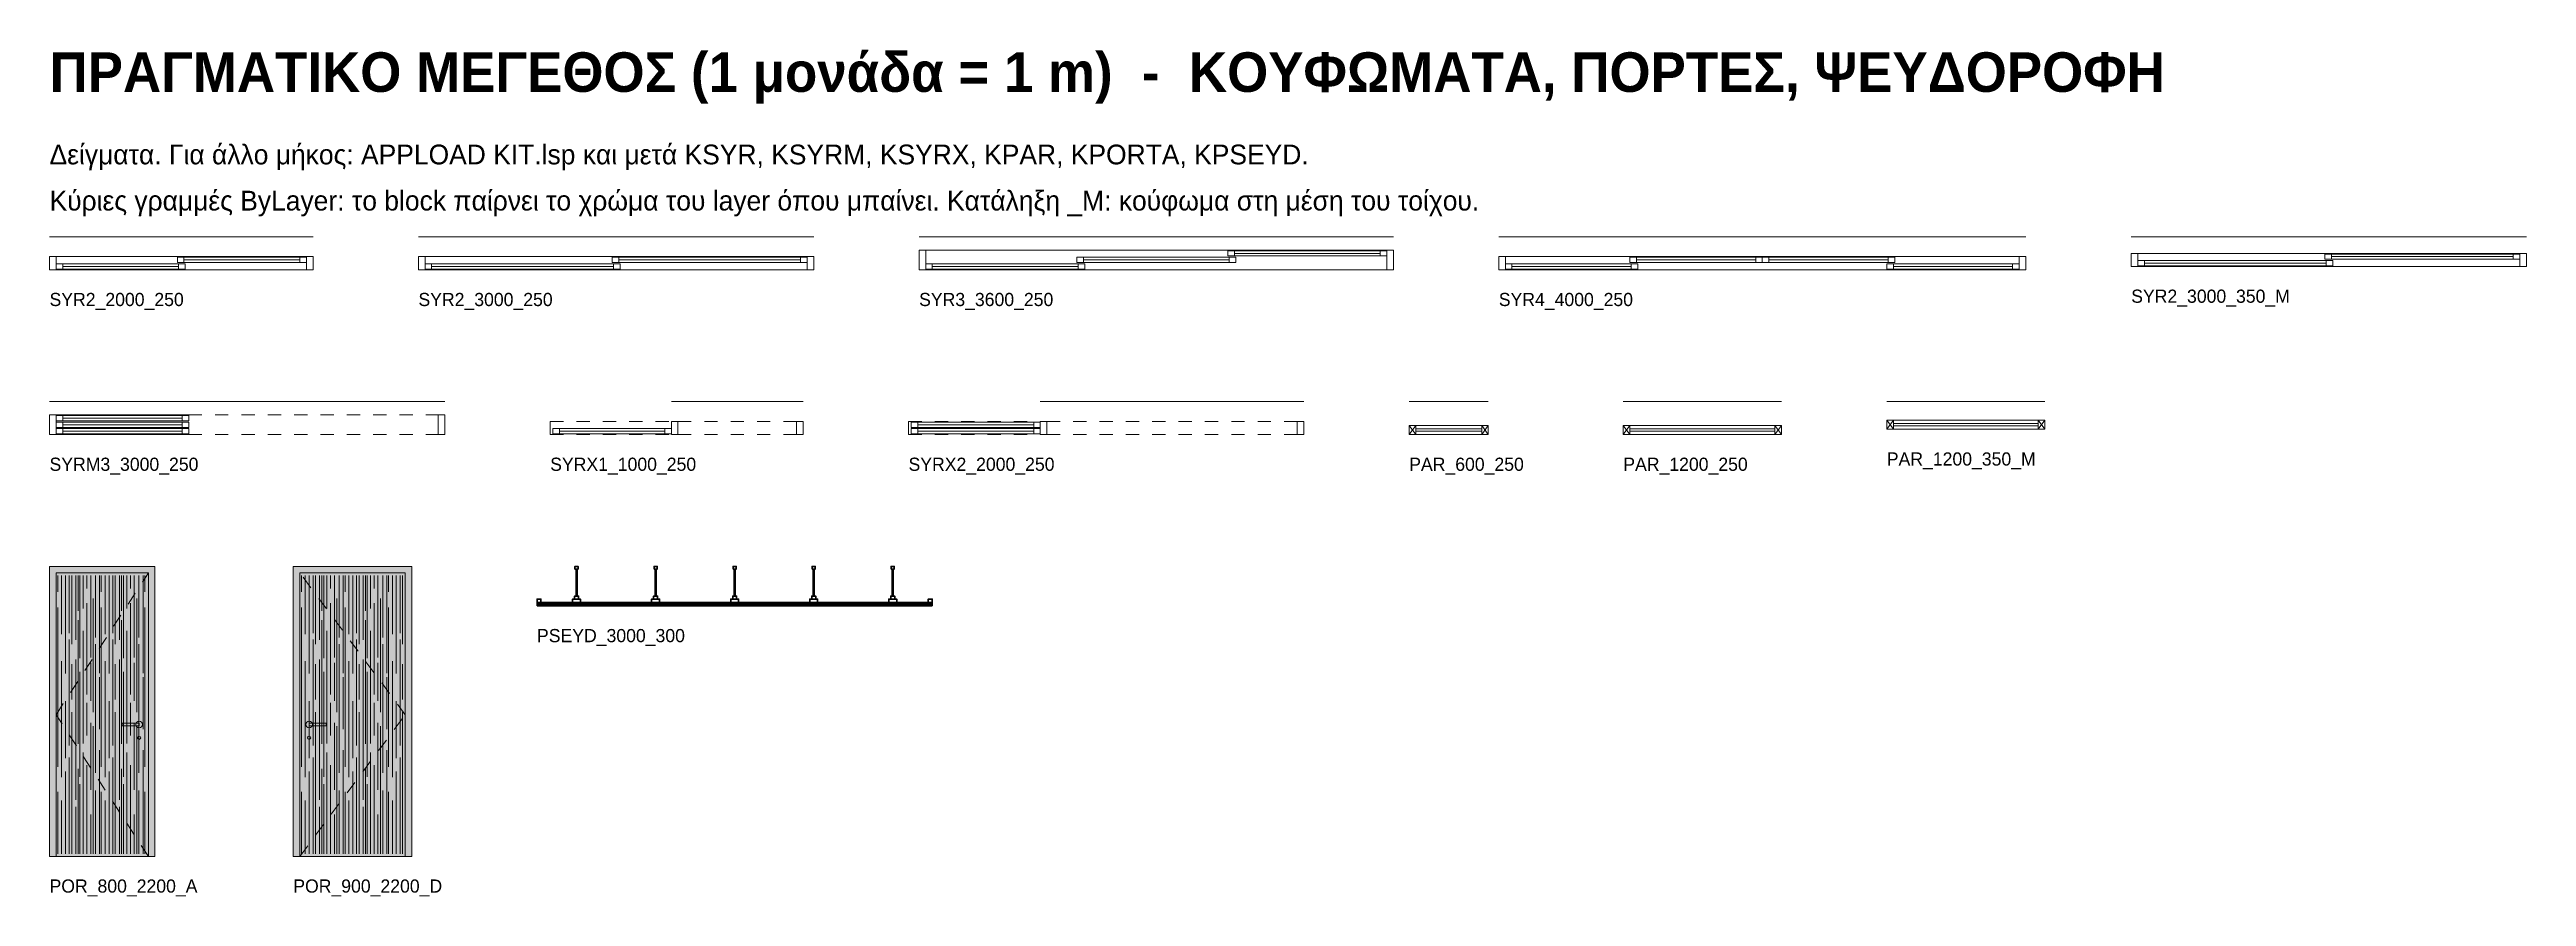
# Model space of a CAD drawing. Extents: x 0 to 269, y -106 to 0.
# Drawn here: x 0 to 18.8, y -6.4 to 0.02 of the extents above; entities that cross this region are included whole.
import ezdxf

# ---------------------------------------------------------------- set-up
doc = ezdxf.new("R2010")
doc.units = 0
doc.linetypes.add('KIT_DASH', pattern=[0.15, 0.1, -0.05])
doc.layers.add('KIT-Οδηγίες', color=140, linetype='Continuous', plot=False)
for name, color, linetype, lineweight in [('Παράθυρα', 92, 'Continuous', 15), ('Πόρτες', 150, 'Continuous', 15), ('Ψευδοροφή', 32, 'Continuous', 30)]:
    doc.layers.add(name, color=color, linetype=linetype, lineweight=lineweight)
doc.styles.add('KIT', font='Commissioner-Regular.ttf')
doc.styles.add('KIT-B', font='Commissioner-Bold.ttf')

msp = doc.modelspace()

# ---------------------------------------------------------------- texts
at = {"layer": 'KIT-Οδηγίες'}
for s, height, style, p in [('ΠΡΑΓΜΑΤΙΚΟ ΜΕΓΕΘΟΣ (1 μονάδα = 1 m)  -  ΚΟΥΦΩΜΑΤΑ, ΠΟΡΤΕΣ, ΨΕΥΔΟΡΟΦΗ', 0.3, 'KIT-B', (0, -0.3)), ('Δείγματα. Για άλλο μήκος: APPLOAD KIT.lsp και μετά KSYR, KSYRM, KSYRX, KPAR, KPORTA, KPSEYD.', 0.15, 'KIT', (0, -0.85)), ('Κύριες γραμμές ByLayer: το block παίρνει το χρώμα του layer όπου μπαίνει. Κατάληξη _M: κούφωμα στη μέση του τοίχου.', 0.15, 'KIT', (0, -1.2)), ('SYR2_2000_250', 0.1, 'KIT', (0, -1.925)), ('SYR2_3000_250', 0.1, 'KIT', (2.8, -1.925)), ('SYR3_3600_250', 0.1, 'KIT', (6.6, -1.925)), ('SYR4_4000_250', 0.1, 'KIT', (11, -1.925)), ('SYR2_3000_350_M', 0.1, 'KIT', (15.8, -1.9)), ('SYRM3_3000_250', 0.1, 'KIT', (0, -3.175)), ('SYRX1_1000_250', 0.1, 'KIT', (3.8, -3.175)), ('SYRX2_2000_250', 0.1, 'KIT', (6.52, -3.175)), ('PAR_600_250', 0.1, 'KIT', (10.32, -3.175)), ('PAR_1200_250', 0.1, 'KIT', (11.945, -3.175)), ('PAR_1200_350_M', 0.1, 'KIT', (13.945, -3.135)), ('PSEYD_3000_300', 0.1, 'KIT', (3.7, -4.475)), ('POR_800_2200_A', 0.1, 'KIT', (0, -6.375)), ('POR_900_2200_D', 0.1, 'KIT', (1.85, -6.375))]:
    msp.add_text(s, height=height, dxfattribs=dict(at, style=style)).set_placement(p)

# ---------------------------------------------------------------- blocks, each defined once
blk = doc.blocks.new('SYR2_2000_250')
at = {"color": 252}
for p, q in [((0, 0.25), (2, 0.25)), ((0.05, 0.1), (1.95, 0.1)), ((0.05, 0), (1.95, 0)), ((0.1, 0.025), (0.98, 0.025)), ((1.02, 0.075), (1.9, 0.075))]:
    blk.add_line(p, q, dxfattribs=at)
for p, q in [((0.1, 0.005), (0.1, 0.045)), ((0.98, 0.005), (0.98, 0.045)), ((1.02, 0.055), (1.02, 0.095)), ((1.9, 0.055), (1.9, 0.095))]:
    blk.add_line(p, q)
for points in [[(0, 0), (0.05, 0), (0.05, 0.1), (0, 0.1)], [(0.05, 0.005), (1.03, 0.005), (1.03, 0.045), (0.05, 0.045)], [(0.97, 0.055), (1.95, 0.055), (1.95, 0.095), (0.97, 0.095)], [(1.95, 0), (2, 0), (2, 0.1), (1.95, 0.1)]]:
    blk.add_lwpolyline(points, close=True)
blk = doc.blocks.new('SYR2_3000_250')
at = {"color": 252}
for p, q in [((0, 0.25), (3, 0.25)), ((0.05, 0.1), (2.95, 0.1)), ((0.05, 0), (2.95, 0)), ((0.1, 0.025), (1.48, 0.025)), ((1.52, 0.075), (2.9, 0.075))]:
    blk.add_line(p, q, dxfattribs=at)
for p, q in [((0.1, 0.005), (0.1, 0.045)), ((1.48, 0.005), (1.48, 0.045)), ((1.52, 0.055), (1.52, 0.095)), ((2.9, 0.055), (2.9, 0.095))]:
    blk.add_line(p, q)
for points in [[(0, 0), (0.05, 0), (0.05, 0.1), (0, 0.1)], [(0.05, 0.005), (1.53, 0.005), (1.53, 0.045), (0.05, 0.045)], [(1.47, 0.055), (2.95, 0.055), (2.95, 0.095), (1.47, 0.095)], [(2.95, 0), (3, 0), (3, 0.1), (2.95, 0.1)]]:
    blk.add_lwpolyline(points, close=True)
blk = doc.blocks.new('SYR3_3600_250')
at = {"color": 252}
for p, q in [((0, 0.25), (3.6, 0.25)), ((0.05, 0.15), (3.55, 0.15)), ((0.05, 0), (3.55, 0)), ((0.1, 0.025), (1.207, 0.025)), ((1.247, 0.075), (2.353, 0.075)), ((2.393, 0.125), (3.5, 0.125))]:
    blk.add_line(p, q, dxfattribs=at)
for p, q in [((0.1, 0.005), (0.1, 0.045)), ((1.207, 0.005), (1.207, 0.045)), ((1.247, 0.055), (1.247, 0.095)), ((2.353, 0.055), (2.353, 0.095)), ((2.393, 0.105), (2.393, 0.145)), ((3.5, 0.105), (3.5, 0.145))]:
    blk.add_line(p, q)
for points in [[(0, 0), (0.05, 0), (0.05, 0.15), (0, 0.15)], [(0.05, 0.005), (1.257, 0.005), (1.257, 0.045), (0.05, 0.045)], [(1.197, 0.055), (2.403, 0.055), (2.403, 0.095), (1.197, 0.095)], [(2.343, 0.105), (3.55, 0.105), (3.55, 0.145), (2.343, 0.145)], [(3.55, 0), (3.6, 0), (3.6, 0.15), (3.55, 0.15)]]:
    blk.add_lwpolyline(points, close=True)
blk = doc.blocks.new('SYR4_4000_250')
at = {"color": 252}
for p, q in [((0, 0.25), (4, 0.25)), ((0.05, 0.1), (3.95, 0.1)), ((0.05, 0), (3.95, 0)), ((0.1, 0.025), (1.005, 0.025)), ((1.045, 0.075), (1.95, 0.075)), ((2.05, 0.075), (2.955, 0.075)), ((2.995, 0.025), (3.9, 0.025))]:
    blk.add_line(p, q, dxfattribs=at)
for p, q in [((0.1, 0.005), (0.1, 0.045)), ((1.005, 0.005), (1.005, 0.045)), ((1.045, 0.055), (1.045, 0.095)), ((1.95, 0.055), (1.95, 0.095)), ((2.05, 0.055), (2.05, 0.095)), ((2.955, 0.055), (2.955, 0.095)), ((2.995, 0.005), (2.995, 0.045)), ((3.9, 0.005), (3.9, 0.045))]:
    blk.add_line(p, q)
for points in [[(0, 0), (0.05, 0), (0.05, 0.1), (0, 0.1)], [(0.05, 0.005), (1.055, 0.005), (1.055, 0.045), (0.05, 0.045)], [(0.995, 0.055), (2, 0.055), (2, 0.095), (0.995, 0.095)], [(2, 0.055), (3.005, 0.055), (3.005, 0.095), (2, 0.095)], [(2.945, 0.005), (3.95, 0.005), (3.95, 0.045), (2.945, 0.045)], [(3.95, 0), (4, 0), (4, 0.1), (3.95, 0.1)]]:
    blk.add_lwpolyline(points, close=True)
blk = doc.blocks.new('SYR2_3000_350_M')
at = {"color": 252}
for p, q in [((0, 0.35), (3, 0.35)), ((0.05, 0.225), (2.95, 0.225)), ((1.52, 0.2), (2.9, 0.2)), ((0.05, 0.125), (2.95, 0.125)), ((0.1, 0.15), (1.48, 0.15))]:
    blk.add_line(p, q, dxfattribs=at)
for p, q in [((1.52, 0.18), (1.52, 0.22)), ((2.9, 0.18), (2.9, 0.22)), ((0.1, 0.13), (0.1, 0.17)), ((1.48, 0.13), (1.48, 0.17))]:
    blk.add_line(p, q)
for points in [[(0, 0.125), (0.05, 0.125), (0.05, 0.225), (0, 0.225)], [(1.47, 0.18), (2.95, 0.18), (2.95, 0.22), (1.47, 0.22)], [(2.95, 0.125), (3, 0.125), (3, 0.225), (2.95, 0.225)], [(0.05, 0.13), (1.53, 0.13), (1.53, 0.17), (0.05, 0.17)]]:
    blk.add_lwpolyline(points, close=True)
blk = doc.blocks.new('SYRM3_3000_250')
at = {"color": 252}
for p, q in [((0, 0.25), (3, 0.25)), ((0.05, 0.15), (1.057, 0.15)), ((0.05, 0), (1.057, 0)), ((0.1, 0.125), (1.007, 0.125)), ((0.1, 0.075), (1.007, 0.075)), ((0.1, 0.025), (1.007, 0.025))]:
    blk.add_line(p, q, dxfattribs=at)
for p, q in [((0.1, 0.105), (0.1, 0.145)), ((0.1, 0.055), (0.1, 0.095)), ((0.1, 0.005), (0.1, 0.045)), ((1.007, 0.105), (1.007, 0.145)), ((1.007, 0.055), (1.007, 0.095)), ((1.007, 0.005), (1.007, 0.045))]:
    blk.add_line(p, q)
at = {"color": 253, "linetype": 'KIT_DASH'}
for p, q in [((1.057, 0.15), (2.95, 0.15)), ((1.057, 0), (2.95, 0))]:
    blk.add_line(p, q, dxfattribs=at)
for points in [[(0, 0), (0.05, 0), (0.05, 0.15), (0, 0.15)], [(0.05, 0.105), (1.057, 0.105), (1.057, 0.145), (0.05, 0.145)], [(0.05, 0.055), (1.057, 0.055), (1.057, 0.095), (0.05, 0.095)], [(0.05, 0.005), (1.057, 0.005), (1.057, 0.045), (0.05, 0.045)], [(2.95, 0), (3, 0), (3, 0.15), (2.95, 0.15)]]:
    blk.add_lwpolyline(points, close=True)
blk = doc.blocks.new('SYRX1_1000_250')
at = {"color": 252}
for p, q in [((0, 0.25), (1, 0.25)), ((-0.85, 0.025), (-0.05, 0.025))]:
    blk.add_line(p, q, dxfattribs=at)
at = {"color": 253, "linetype": 'KIT_DASH'}
for p, q in [((-0.92, 0.1), (0, 0.1)), ((-0.92, 0), (-0.92, 0.1)), ((-0.92, 0), (0, 0)), ((0.05, 0.1), (0.95, 0.1)), ((0.05, 0), (0.95, 0))]:
    blk.add_line(p, q, dxfattribs=at)
for p, q in [((-0.85, 0.005), (-0.85, 0.045)), ((-0.05, 0.005), (-0.05, 0.045))]:
    blk.add_line(p, q)
for points in [[(-0.9, 0.005), (0, 0.005), (0, 0.045), (-0.9, 0.045)], [(0, 0), (0.05, 0), (0.05, 0.1), (0, 0.1)], [(0.95, 0), (1, 0), (1, 0.1), (0.95, 0.1)]]:
    blk.add_lwpolyline(points, close=True)
blk = doc.blocks.new('SYRX2_2000_250')
at = {"color": 252}
for p, q in [((0, 0.25), (2, 0.25)), ((-0.93, 0.075), (-0.05, 0.075)), ((-0.93, 0.025), (-0.05, 0.025))]:
    blk.add_line(p, q, dxfattribs=at)
at = {"color": 253, "linetype": 'KIT_DASH'}
for p, q in [((-1, 0.1), (0, 0.1)), ((-1, 0), (-1, 0.1)), ((-1, 0), (0, 0)), ((0.05, 0.1), (1.95, 0.1)), ((0.05, 0), (1.95, 0))]:
    blk.add_line(p, q, dxfattribs=at)
for p, q in [((-0.93, 0.055), (-0.93, 0.095)), ((-0.93, 0.005), (-0.93, 0.045)), ((-0.05, 0.055), (-0.05, 0.095)), ((-0.05, 0.005), (-0.05, 0.045))]:
    blk.add_line(p, q)
for points in [[(-0.98, 0.055), (0, 0.055), (0, 0.095), (-0.98, 0.095)], [(-0.98, 0.005), (0, 0.005), (0, 0.045), (-0.98, 0.045)], [(0, 0), (0.05, 0), (0.05, 0.1), (0, 0.1)], [(1.95, 0), (2, 0), (2, 0.1), (1.95, 0.1)]]:
    blk.add_lwpolyline(points, close=True)
blk = doc.blocks.new('PAR_600_250')
at = {"color": 252}
for p, q in [((0, 0.25), (0.6, 0.25)), ((0, 0), (0.05, 0.07)), ((0, 0.07), (0.05, 0)), ((0.05, 0.043), (0.55, 0.043)), ((0.05, 0.027), (0.55, 0.027)), ((0.55, 0), (0.6, 0.07)), ((0.55, 0.07), (0.6, 0))]:
    blk.add_line(p, q, dxfattribs=at)
for p, q in [((0.05, 0.07), (0.55, 0.07)), ((0.05, 0), (0.55, 0))]:
    blk.add_line(p, q)
for points in [[(0, 0), (0.05, 0), (0.05, 0.07), (0, 0.07)], [(0.55, 0), (0.6, 0), (0.6, 0.07), (0.55, 0.07)]]:
    blk.add_lwpolyline(points, close=True)
blk = doc.blocks.new('PAR_1200_250')
at = {"color": 252}
for p, q in [((0, 0.25), (1.2, 0.25)), ((0, 0), (0.05, 0.07)), ((0, 0.07), (0.05, 0)), ((0.05, 0.043), (1.15, 0.043)), ((0.05, 0.027), (1.15, 0.027)), ((1.15, 0), (1.2, 0.07)), ((1.15, 0.07), (1.2, 0))]:
    blk.add_line(p, q, dxfattribs=at)
for p, q in [((0.05, 0.07), (1.15, 0.07)), ((0.05, 0), (1.15, 0))]:
    blk.add_line(p, q)
for points in [[(0, 0), (0.05, 0), (0.05, 0.07), (0, 0.07)], [(1.15, 0), (1.2, 0), (1.2, 0.07), (1.15, 0.07)]]:
    blk.add_lwpolyline(points, close=True)
blk = doc.blocks.new('PAR_1200_350_M')
at = {"color": 252}
for p, q in [((0, 0.35), (1.2, 0.35)), ((0, 0.14), (0.05, 0.21)), ((0, 0.21), (0.05, 0.14)), ((1.15, 0.14), (1.2, 0.21)), ((1.15, 0.21), (1.2, 0.14)), ((0.05, 0.183), (1.15, 0.183)), ((0.05, 0.167), (1.15, 0.167))]:
    blk.add_line(p, q, dxfattribs=at)
for p, q in [((0.05, 0.21), (1.15, 0.21)), ((0.05, 0.14), (1.15, 0.14))]:
    blk.add_line(p, q)
for points in [[(0, 0.14), (0.05, 0.14), (0.05, 0.21), (0, 0.21)], [(1.15, 0.14), (1.2, 0.14), (1.2, 0.21), (1.15, 0.21)]]:
    blk.add_lwpolyline(points, close=True)
blk = doc.blocks.new('POR_800_2200_A')
for p, q in [((0.05, 0), (0.05, 2.15)), ((0.05, 2.15), (0.75, 2.15)), ((0.75, 0), (0.75, 2.15))]:
    blk.add_line(p, q)
at = {"color": 253, "linetype": 'KIT_DASH'}
for p, q in [((0.05, 1.075), (0.75, 2.15)), ((0.75, 0), (0.05, 1.075))]:
    blk.add_line(p, q, dxfattribs=at)
at = {"lineweight": 5, "true_color": 0xb08c68}
for p, q in [((0.062, 2.006), (0.062, 2.13)), ((0.15, 1.694), (0.15, 2.13)), ((0.217, 1.864), (0.217, 2.13)), ((0.283, 2.033), (0.283, 2.13)), ((0.348, 1.661), (0.348, 2.13)), ((0.421, 1.686), (0.421, 2.13)), ((0.499, 1.611), (0.499, 2.13)), ((0.562, 1.503), (0.562, 2.13)), ((0.643, 1.51), (0.643, 2.13)), ((0.71, 1.391), (0.71, 2.13)), ((0.062, 0.679), (0.062, 1.887)), ((0.283, 1.229), (0.283, 1.92)), ((0.217, 0.853), (0.217, 1.793)), ((0.15, 0.84), (0.15, 1.646)), ((0.348, 0.633), (0.348, 1.611)), ((0.421, 0.6), (0.421, 1.482)), ((0.499, 1.189), (0.499, 1.458)), ((0.562, 0.604), (0.562, 1.4)), ((0.643, 1.18), (0.643, 1.468)), ((0.71, 0.965), (0.71, 1.359)), ((0.283, 0.916), (0.283, 1.166)), ((0.499, 0.02), (0.499, 1.094)), ((0.643, 0.504), (0.643, 1.013)), ((0.71, 0.02), (0.71, 0.806)), ((0.15, 0.02), (0.15, 0.749)), ((0.217, 0.02), (0.217, 0.663)), ((0.283, 0.02), (0.283, 0.691)), ((0.062, 0.02), (0.062, 0.49)), ((0.348, 0.02), (0.348, 0.5)), ((0.421, 0.02), (0.421, 0.423)), ((0.562, 0.02), (0.562, 0.548)), ((0.643, 0.02), (0.643, 0.318))]:
    blk.add_line(p, q, dxfattribs=at)
at = {"lineweight": 5, "true_color": 0x966840}
for p, q in [((0.09, 1.686), (0.09, 2.13)), ((0.121, 1.387), (0.121, 2.13)), ((0.168, 1.611), (0.168, 2.13)), ((0.199, 1.644), (0.199, 2.13)), ((0.231, 1.503), (0.231, 2.13)), ((0.255, 1.881), (0.255, 2.13)), ((0.313, 1.51), (0.313, 2.13)), ((0.379, 1.391), (0.379, 2.13)), ((0.393, 2.006), (0.393, 2.13)), ((0.452, 1.387), (0.452, 2.13)), ((0.481, 1.694), (0.481, 2.13)), ((0.53, 1.644), (0.53, 2.13)), ((0.547, 1.864), (0.547, 2.13)), ((0.586, 1.881), (0.586, 2.13)), ((0.614, 2.033), (0.614, 2.13)), ((0.679, 1.661), (0.679, 2.13)), ((0.724, 2.006), (0.724, 2.13)), ((0.331, 1.094), (0.331, 1.957)), ((0.393, 0.679), (0.393, 1.887)), ((0.614, 1.229), (0.614, 1.92)), ((0.662, 1.094), (0.662, 1.957)), ((0.724, 0.679), (0.724, 1.887)), ((0.255, 0.857), (0.255, 1.71)), ((0.547, 0.853), (0.547, 1.793)), ((0.586, 0.857), (0.586, 1.71)), ((0.481, 0.84), (0.481, 1.646)), ((0.679, 0.633), (0.679, 1.611)), ((0.09, 0.6), (0.09, 1.482)), ((0.168, 1.189), (0.168, 1.458)), ((0.199, 0.429), (0.199, 1.493)), ((0.231, 0.604), (0.231, 1.4)), ((0.313, 1.18), (0.313, 1.468)), ((0.379, 0.965), (0.379, 1.359)), ((0.53, 0.429), (0.53, 1.493)), ((0.121, 0.745), (0.121, 1.177)), ((0.452, 0.745), (0.452, 1.177)), ((0.614, 0.916), (0.614, 1.166)), ((0.168, 0.02), (0.168, 1.094)), ((0.313, 0.504), (0.313, 1.013)), ((0.331, 0.02), (0.331, 0.988)), ((0.662, 0.02), (0.662, 0.988)), ((0.255, 0.02), (0.255, 0.787)), ((0.379, 0.02), (0.379, 0.806)), ((0.586, 0.02), (0.586, 0.787)), ((0.121, 0.02), (0.121, 0.644)), ((0.452, 0.02), (0.452, 0.644)), ((0.481, 0.02), (0.481, 0.749)), ((0.547, 0.02), (0.547, 0.663)), ((0.614, 0.02), (0.614, 0.691)), ((0.09, 0.02), (0.09, 0.423)), ((0.231, 0.02), (0.231, 0.548)), ((0.393, 0.02), (0.393, 0.49)), ((0.679, 0.02), (0.679, 0.5)), ((0.724, 0.02), (0.724, 0.49)), ((0.199, 0.02), (0.199, 0.375)), ((0.313, 0.02), (0.313, 0.318)), ((0.53, 0.02), (0.53, 0.375))]:
    blk.add_line(p, q, dxfattribs=at)
for points in [[(0, 0), (0.8, 0), (0.8, 2.2), (0, 2.2)], [(0.55, 0.99), (0.68, 0.99), (0.68, 1.01), (0.55, 1.01)]]:
    blk.add_lwpolyline(points, close=True)
for centre, radius in [((0.68, 1), 0.025), ((0.68, 0.9), 0.012)]:
    blk.add_circle(centre, radius)
at = {"true_color": 0xcdbaa5}
blk.add_solid([(0, 0), (0.8, 0), (0, 2.2), (0.8, 2.2)], dxfattribs=at)
blk = doc.blocks.new('POR_900_2200_D')
for p, q in [((0.05, 0), (0.05, 2.15)), ((0.05, 2.15), (0.85, 2.15)), ((0.85, 0), (0.85, 2.15))]:
    blk.add_line(p, q)
at = {"color": 253, "linetype": 'KIT_DASH'}
for p, q in [((0.85, 1.075), (0.05, 2.15)), ((0.05, 0), (0.85, 1.075))]:
    blk.add_line(p, q, dxfattribs=at)
at = {"lineweight": 5, "true_color": 0xb08c68}
for p, q in [((0.062, 2.006), (0.062, 2.13)), ((0.15, 1.694), (0.15, 2.13)), ((0.217, 1.864), (0.217, 2.13)), ((0.283, 2.033), (0.283, 2.13)), ((0.348, 1.661), (0.348, 2.13)), ((0.421, 1.686), (0.421, 2.13)), ((0.499, 1.611), (0.499, 2.13)), ((0.562, 1.503), (0.562, 2.13)), ((0.643, 1.51), (0.643, 2.13)), ((0.71, 1.391), (0.71, 2.13)), ((0.782, 1.387), (0.782, 2.13)), ((0.062, 0.679), (0.062, 1.887)), ((0.283, 1.229), (0.283, 1.92)), ((0.217, 0.853), (0.217, 1.793)), ((0.15, 0.84), (0.15, 1.646)), ((0.348, 0.633), (0.348, 1.611)), ((0.421, 0.6), (0.421, 1.482)), ((0.499, 1.189), (0.499, 1.458)), ((0.562, 0.604), (0.562, 1.4)), ((0.643, 1.18), (0.643, 1.468)), ((0.71, 0.965), (0.71, 1.359)), ((0.283, 0.916), (0.283, 1.166)), ((0.782, 0.745), (0.782, 1.177)), ((0.499, 0.02), (0.499, 1.094)), ((0.643, 0.504), (0.643, 1.013)), ((0.71, 0.02), (0.71, 0.806)), ((0.15, 0.02), (0.15, 0.749)), ((0.217, 0.02), (0.217, 0.663)), ((0.283, 0.02), (0.283, 0.691)), ((0.782, 0.02), (0.782, 0.644)), ((0.062, 0.02), (0.062, 0.49)), ((0.348, 0.02), (0.348, 0.5)), ((0.421, 0.02), (0.421, 0.423)), ((0.562, 0.02), (0.562, 0.548)), ((0.643, 0.02), (0.643, 0.318))]:
    blk.add_line(p, q, dxfattribs=at)
at = {"lineweight": 5, "true_color": 0x966840}
for p, q in [((0.09, 1.686), (0.09, 2.13)), ((0.121, 1.387), (0.121, 2.13)), ((0.168, 1.611), (0.168, 2.13)), ((0.199, 1.644), (0.199, 2.13)), ((0.231, 1.503), (0.231, 2.13)), ((0.255, 1.881), (0.255, 2.13)), ((0.313, 1.51), (0.313, 2.13)), ((0.379, 1.391), (0.379, 2.13)), ((0.393, 2.006), (0.393, 2.13)), ((0.452, 1.387), (0.452, 2.13)), ((0.481, 1.694), (0.481, 2.13)), ((0.53, 1.644), (0.53, 2.13)), ((0.547, 1.864), (0.547, 2.13)), ((0.586, 1.881), (0.586, 2.13)), ((0.614, 2.033), (0.614, 2.13)), ((0.679, 1.661), (0.679, 2.13)), ((0.724, 2.006), (0.724, 2.13)), ((0.752, 1.686), (0.752, 2.13)), ((0.812, 1.694), (0.812, 2.13)), ((0.83, 1.611), (0.83, 2.13)), ((0.331, 1.094), (0.331, 1.957)), ((0.393, 0.679), (0.393, 1.887)), ((0.614, 1.229), (0.614, 1.92)), ((0.662, 1.094), (0.662, 1.957)), ((0.724, 0.679), (0.724, 1.887)), ((0.255, 0.857), (0.255, 1.71)), ((0.547, 0.853), (0.547, 1.793)), ((0.586, 0.857), (0.586, 1.71)), ((0.481, 0.84), (0.481, 1.646)), ((0.679, 0.633), (0.679, 1.611)), ((0.812, 0.84), (0.812, 1.646)), ((0.09, 0.6), (0.09, 1.482)), ((0.168, 1.189), (0.168, 1.458)), ((0.199, 0.429), (0.199, 1.493)), ((0.231, 0.604), (0.231, 1.4)), ((0.313, 1.18), (0.313, 1.468)), ((0.379, 0.965), (0.379, 1.359)), ((0.53, 0.429), (0.53, 1.493)), ((0.752, 0.6), (0.752, 1.482)), ((0.83, 1.189), (0.83, 1.458)), ((0.121, 0.745), (0.121, 1.177)), ((0.452, 0.745), (0.452, 1.177)), ((0.614, 0.916), (0.614, 1.166)), ((0.168, 0.02), (0.168, 1.094)), ((0.313, 0.504), (0.313, 1.013)), ((0.331, 0.02), (0.331, 0.988)), ((0.662, 0.02), (0.662, 0.988)), ((0.83, 0.02), (0.83, 1.094)), ((0.255, 0.02), (0.255, 0.787)), ((0.379, 0.02), (0.379, 0.806)), ((0.586, 0.02), (0.586, 0.787)), ((0.121, 0.02), (0.121, 0.644)), ((0.452, 0.02), (0.452, 0.644)), ((0.481, 0.02), (0.481, 0.749)), ((0.547, 0.02), (0.547, 0.663)), ((0.614, 0.02), (0.614, 0.691)), ((0.812, 0.02), (0.812, 0.749)), ((0.09, 0.02), (0.09, 0.423)), ((0.231, 0.02), (0.231, 0.548)), ((0.393, 0.02), (0.393, 0.49)), ((0.679, 0.02), (0.679, 0.5)), ((0.724, 0.02), (0.724, 0.49)), ((0.752, 0.02), (0.752, 0.423)), ((0.199, 0.02), (0.199, 0.375)), ((0.313, 0.02), (0.313, 0.318)), ((0.53, 0.02), (0.53, 0.375))]:
    blk.add_line(p, q, dxfattribs=at)
for points in [[(0, 0), (0.9, 0), (0.9, 2.2), (0, 2.2)], [(0.25, 0.99), (0.12, 0.99), (0.12, 1.01), (0.25, 1.01)]]:
    blk.add_lwpolyline(points, close=True)
for centre, radius in [((0.12, 1), 0.025), ((0.12, 0.9), 0.012)]:
    blk.add_circle(centre, radius)
at = {"true_color": 0xcdbaa5}
blk.add_solid([(0, 0), (0.9, 0), (0, 2.2), (0.9, 2.2)], dxfattribs=at)
blk = doc.blocks.new('PSEYD_3000_300')
at = {"color": 252}
for p, q in [((0.296, 0.075), (0.296, 0.28)), ((0.304, 0.075), (0.304, 0.28)), ((0.896, 0.075), (0.896, 0.28)), ((0.904, 0.075), (0.904, 0.28)), ((1.496, 0.075), (1.496, 0.28)), ((1.504, 0.075), (1.504, 0.28)), ((2.096, 0.075), (2.096, 0.28)), ((2.104, 0.075), (2.104, 0.28)), ((2.696, 0.075), (2.696, 0.28)), ((2.704, 0.075), (2.704, 0.28)), ((0, 0.013), (3, 0.013))]:
    blk.add_line(p, q, dxfattribs=at)
for p, q in [((0, 0.025), (3, 0.025)), ((0, 0), (0, 0.025)), ((0, 0), (3, 0)), ((3, 0), (3, 0.025))]:
    blk.add_line(p, q)
for points in [[(0.288, 0.28), (0.312, 0.28), (0.312, 0.3), (0.288, 0.3)], [(0.888, 0.28), (0.912, 0.28), (0.912, 0.3), (0.888, 0.3)], [(1.488, 0.28), (1.512, 0.28), (1.512, 0.3), (1.488, 0.3)], [(2.088, 0.28), (2.112, 0.28), (2.112, 0.3), (2.088, 0.3)], [(2.688, 0.28), (2.712, 0.28), (2.712, 0.3), (2.688, 0.3)], [(0, 0.025), (0.03, 0.025), (0.03, 0.052), (0, 0.052)], [(0.285, 0.052), (0.315, 0.052), (0.315, 0.075), (0.285, 0.075)], [(0.885, 0.052), (0.915, 0.052), (0.915, 0.075), (0.885, 0.075)], [(1.485, 0.052), (1.515, 0.052), (1.515, 0.075), (1.485, 0.075)], [(2.085, 0.052), (2.115, 0.052), (2.115, 0.075), (2.085, 0.075)], [(2.685, 0.052), (2.715, 0.052), (2.715, 0.075), (2.685, 0.075)], [(2.97, 0.025), (3, 0.025), (3, 0.052), (2.97, 0.052)]]:
    blk.add_lwpolyline(points, close=True, dxfattribs=at)
for points in [[(0.27, 0.025), (0.33, 0.025), (0.33, 0.052), (0.27, 0.052)], [(0.87, 0.025), (0.93, 0.025), (0.93, 0.052), (0.87, 0.052)], [(1.47, 0.025), (1.53, 0.025), (1.53, 0.052), (1.47, 0.052)], [(2.07, 0.025), (2.13, 0.025), (2.13, 0.052), (2.07, 0.052)], [(2.67, 0.025), (2.73, 0.025), (2.73, 0.052), (2.67, 0.052)]]:
    blk.add_lwpolyline(points, close=True)

# ---------------------------------------------------------------- block references
at = {"layer": 'Παράθυρα'}
for name, p in [('SYR2_2000_250', (0, -1.65)), ('SYR2_3000_250', (2.8, -1.65)), ('SYR3_3600_250', (6.6, -1.65)), ('SYR4_4000_250', (11, -1.65)), ('SYR2_3000_350_M', (15.8, -1.75)), ('SYRM3_3000_250', (0, -2.9)), ('SYRX2_2000_250', (7.52, -2.9)), ('PAR_600_250', (10.32, -2.9)), ('PAR_1200_250', (11.945, -2.9)), ('PAR_1200_350_M', (13.945, -3))]:
    msp.add_blockref(name, p, dxfattribs=at)
at = {"layer": 'Πόρτες'}
for name, p in [('SYRX1_1000_250', (4.72, -2.9)), ('POR_800_2200_A', (0, -6.1)), ('POR_900_2200_D', (1.85, -6.1))]:
    msp.add_blockref(name, p, dxfattribs=at)
at = {"layer": 'Ψευδοροφή'}
msp.add_blockref('PSEYD_3000_300', (3.7, -4.2), dxfattribs=at)

msp.set_redraw_order([(e.dxf.handle, doc.entitydb.next_handle()) for e in msp.query("TEXT MTEXT ATTDEF DIMENSION ARC_DIMENSION")])  # texts and dimensions are drawn at this point

doc.saveas('drawing.dxf')
